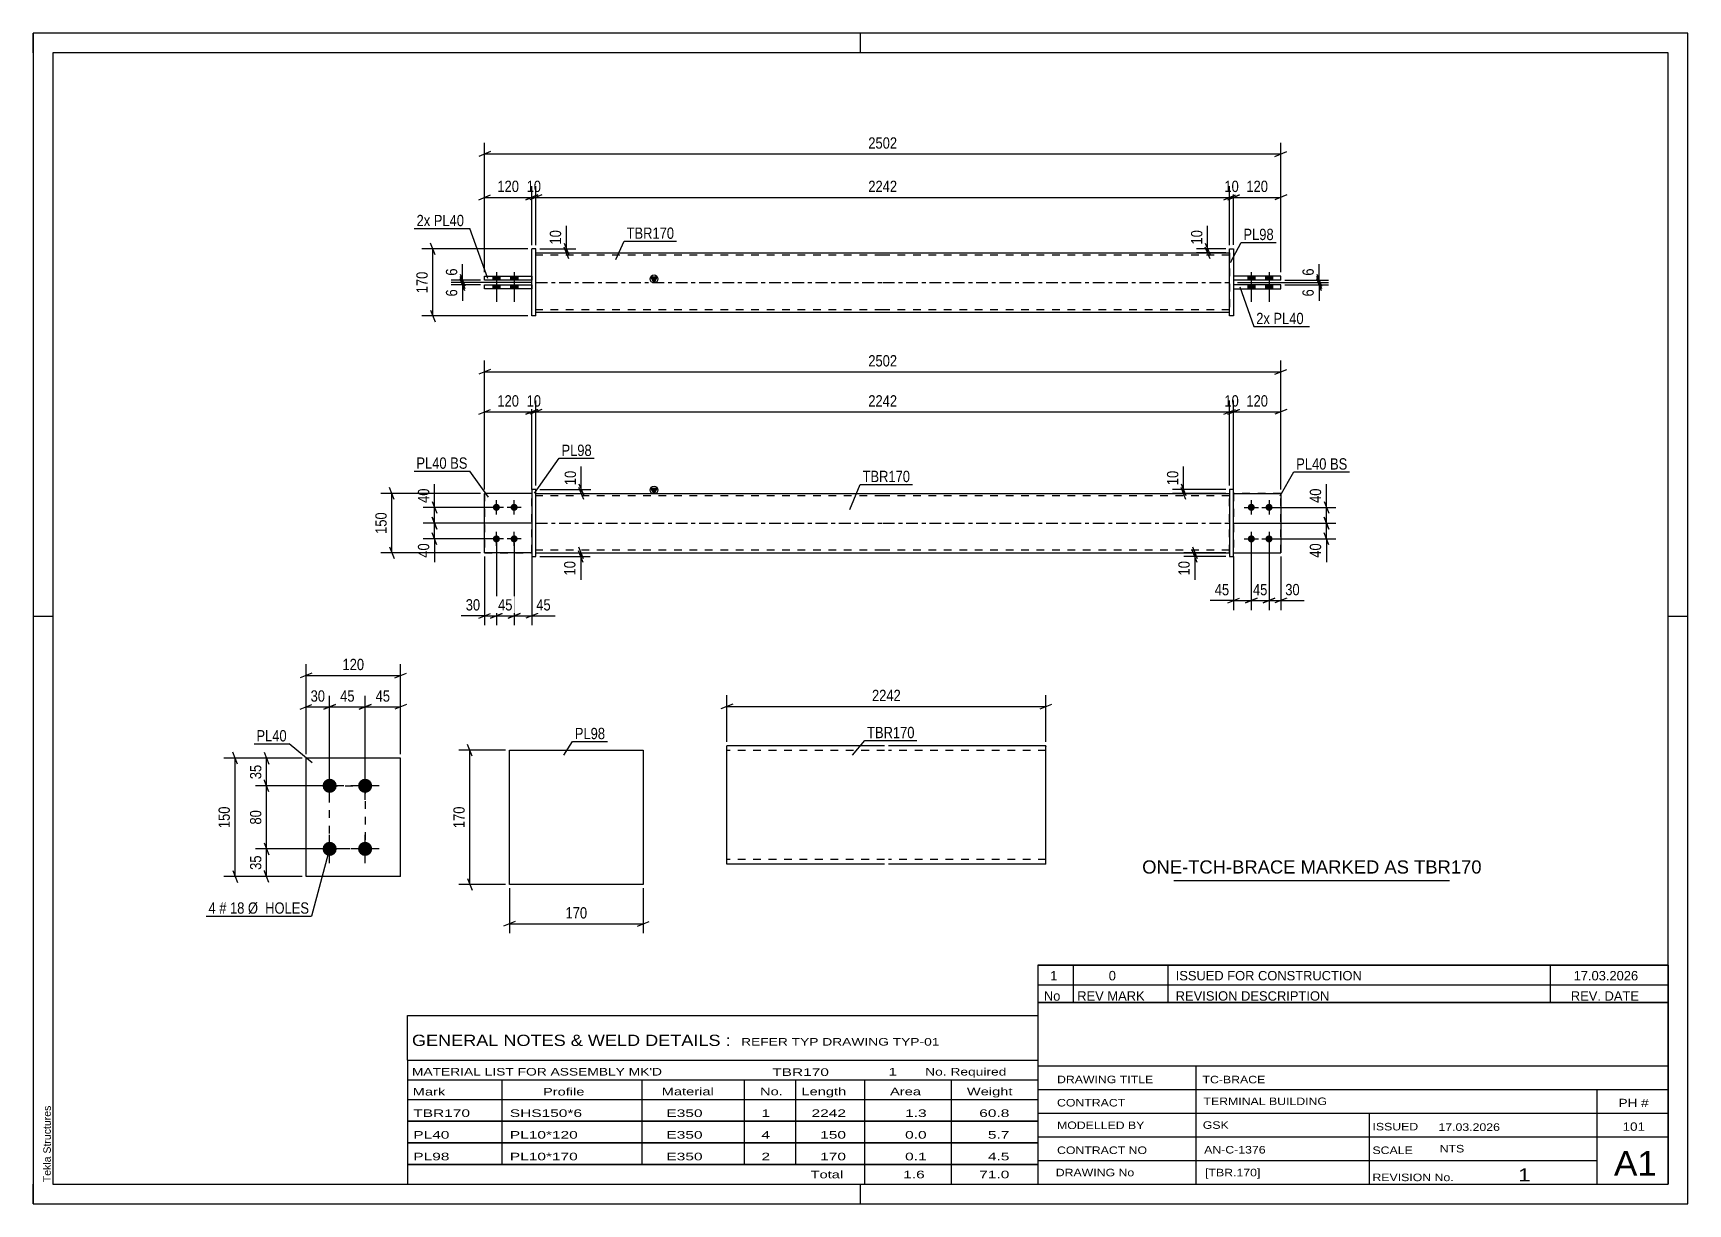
# Model space of a CAD drawing. Header units: millimetres. Extents: x 0 to 420, y 0 to 297.
import ezdxf

# ---------------------------------------------------------------- set-up
doc = ezdxf.new("R2010")
doc.units = ezdxf.units.MM
doc.linetypes.add('DXK_LINE_DOT2', pattern=[3.9198, 1.9599, -1.9599])
doc.linetypes.add('DXK_LINE_DOT3', pattern=[5.9187, 2.979, -0.9799, 0.9799, -0.9799])
doc.styles.add('Arial', font='ARIAL.TTF', dxfattribs={"height": 0.2})
doc.styles.add('Arial Narrow', font='ARIALN.TTF', dxfattribs={"height": 0.2})

# ---------------------------------------------------------------- blocks, each defined once
blk = doc.blocks.new('Unknown-581590547-1127')
at = {"color": 5, "linetype": 'Continuous'}
for p, q in [((420, 297), (0, 297)), ((0, 297), (0, 0)), ((0, 292), (0, 297)), ((210, 292), (210, 297)), ((420, 0), (420, 297)), ((415, 292), (5, 292)), ((5, 292), (5, 5)), ((415, 5), (415, 292)), ((5, 149), (0, 149)), ((420, 149), (415, 149)), ((0, 0), (0, 5)), ((5, 5), (415, 5)), ((210, 0), (210, 5)), ((0, 0), (420, 0))]:
    blk.add_line(p, q, dxfattribs=at)
at = {"color": 174, "linetype": 'Continuous', "style": 'Arial'}
blk.add_text('Tekla Structures', height=1.9102, rotation=90, dxfattribs=at).set_placement((4.5, 5.5))
blk = doc.blocks.new('Part-581590547-1367 - 1364')
at = {"color": 2, "linetype": 'Continuous'}
for p, q in [((303.69, 181.2), (303.69, 164.2)), ((304.69, 181.2), (303.69, 181.2)), ((304.69, 164.2), (304.69, 181.2)), ((303.69, 164.2), (304.69, 164.2))]:
    blk.add_line(p, q, dxfattribs=at)
blk = doc.blocks.new('Part-581590547-1420 - 1364')
at = {"color": 7, "linetype": 'DXK_LINE_DOT2'}
for p, q in [((126.59, 180.2), (114.59, 180.2)), ((114.59, 180.2), (114.59, 165.2)), ((126.59, 165.2), (126.59, 180.2)), ((114.59, 165.2), (126.59, 165.2))]:
    blk.add_line(p, q, dxfattribs=at)
blk = doc.blocks.new('Bolt-581590547-1378 - 1364')
at = {"linetype": 'Continuous'}
for points in [[(117.59, 175.8, -1), (117.59, 177.6, -1)], [(122.09, 175.8, -1), (122.09, 177.6, -1)], [(117.59, 167.8, -1), (117.59, 169.6, -1)], [(122.09, 167.8, -1), (122.09, 169.6, -1)]]:
    blk.add_hatch(color=1, dxfattribs=at).paths.add_polyline_path(points)
at = {"color": 1, "linetype": 'Continuous'}
for p, q in [((119.39, 176.7), (115.79, 176.7)), ((117.59, 174.9), (117.59, 178.5)), ((123.89, 176.7), (120.29, 176.7)), ((122.09, 174.9), (122.09, 178.5)), ((119.39, 168.7), (115.79, 168.7)), ((117.59, 166.9), (117.59, 170.5)), ((123.89, 168.7), (120.29, 168.7)), ((122.09, 166.9), (122.09, 170.5))]:
    blk.add_line(p, q, dxfattribs=at)
blk = doc.blocks.new('Bolt-581590547-1379 - 1364')
at = {"linetype": 'Continuous'}
for points in [[(309.19, 177.6, -1), (309.19, 175.8, -1)], [(313.69, 177.6, -1), (313.69, 175.8, -1)], [(309.19, 169.6, -1), (309.19, 167.8, -1)], [(313.69, 169.6, -1), (313.69, 167.8, -1)]]:
    blk.add_hatch(color=1, dxfattribs=at).paths.add_polyline_path(points)
at = {"color": 1, "linetype": 'Continuous'}
for p, q in [((307.39, 176.7), (310.99, 176.7)), ((309.19, 178.5), (309.19, 174.9)), ((311.89, 176.7), (315.49, 176.7)), ((313.69, 178.5), (313.69, 174.9)), ((307.39, 168.7), (310.99, 168.7)), ((309.19, 170.5), (309.19, 166.9)), ((311.89, 168.7), (315.49, 168.7)), ((313.69, 170.5), (313.69, 166.9))]:
    blk.add_line(p, q, dxfattribs=at)
blk = doc.blocks.new('Part-581590547-1405 - 1364')
at = {"color": 2, "linetype": 'Continuous'}
for p, q in [((127.59, 181.2), (126.59, 181.2)), ((126.59, 181.2), (126.59, 164.2)), ((127.59, 164.2), (127.59, 181.2)), ((126.59, 164.2), (127.59, 164.2))]:
    blk.add_line(p, q, dxfattribs=at)
blk = doc.blocks.new('Part-581590547-1425 - 1364')
at = {"color": 2, "linetype": 'Continuous'}
for p, q in [((126.59, 180.2), (114.59, 180.2)), ((114.59, 165.2), (114.59, 180.2)), ((126.59, 165.2), (114.59, 165.2))]:
    blk.add_line(p, q, dxfattribs=at)
at = {"color": 7, "linetype": 'DXK_LINE_DOT2'}
blk.add_line((126.59, 165.2), (126.59, 180.2), dxfattribs=at)
blk = doc.blocks.new('Part-581590547-1440 - 1364')
at = {"linetype": 'Continuous'}
blk.add_hatch(color=2, dxfattribs=at).paths.add_polyline_path([(157.59, 180.2), (156.79, 181.6), (158.39, 181.6)])
at = {"color": 2, "linetype": 'Continuous'}
for p, q in [((157.59, 180.2), (156.79, 181.6)), ((156.79, 181.6), (158.39, 181.6)), ((158.39, 181.6), (157.59, 180.2)), ((127.59, 180.2), (215.59, 180.2)), ((215.69, 180.2), (303.69, 180.2)), ((127.59, 165.2), (215.59, 165.2)), ((215.69, 165.2), (303.69, 165.2))]:
    blk.add_line(p, q, dxfattribs=at)
at = {"color": 7, "linetype": 'DXK_LINE_DOT2'}
for p, q in [((127.59, 165.2), (127.59, 180.2)), ((215.59, 179.6), (127.59, 179.6)), ((303.69, 179.6), (215.69, 179.6)), ((303.69, 165.2), (303.69, 180.2)), ((215.59, 165.8), (127.59, 165.8)), ((303.69, 165.8), (215.69, 165.8))]:
    blk.add_line(p, q, dxfattribs=at)
at = {"color": 7, "linetype": 'DXK_LINE_DOT3'}
for p, q in [((127.59, 172.7), (215.59, 172.7)), ((215.69, 172.7), (303.69, 172.7))]:
    blk.add_line(p, q, dxfattribs=at)
at = {"color": 2, "linetype": 'Continuous'}
blk.add_circle((157.59, 181.1), 1, dxfattribs=at)
blk = doc.blocks.new('Part-581590547-1445 - 1364')
at = {"color": 2, "linetype": 'Continuous'}
for p, q in [((304.69, 180.2), (316.69, 180.2)), ((316.69, 180.2), (316.69, 165.2)), ((304.69, 165.2), (316.69, 165.2))]:
    blk.add_line(p, q, dxfattribs=at)
at = {"color": 7, "linetype": 'DXK_LINE_DOT2'}
blk.add_line((304.69, 180.2), (304.69, 165.2), dxfattribs=at)
blk = doc.blocks.new('Part-581590547-1450 - 1364')
at = {"color": 7, "linetype": 'DXK_LINE_DOT2'}
for p, q in [((316.69, 180.2), (304.69, 180.2)), ((304.69, 180.2), (304.69, 165.2)), ((316.69, 165.2), (316.69, 180.2)), ((304.69, 165.2), (316.69, 165.2))]:
    blk.add_line(p, q, dxfattribs=at)
blk = doc.blocks.new('Part-581590547-1793 - 1767')
at = {"color": 2, "linetype": 'Continuous'}
for p, q in [((114.59, 232.15), (114.59, 233.15)), ((114.59, 233.15), (126.59, 233.15)), ((126.59, 232.15), (114.59, 232.15))]:
    blk.add_line(p, q, dxfattribs=at)
at = {"color": 7, "linetype": 'DXK_LINE_DOT2'}
blk.add_line((126.59, 233.15), (126.59, 232.15), dxfattribs=at)
blk = doc.blocks.new('Part-581590547-1778 - 1767')
at = {"color": 7, "linetype": 'DXK_LINE_DOT2'}
blk.add_line((304.69, 233.14), (304.69, 232.14), dxfattribs=at)
at = {"color": 2, "linetype": 'Continuous'}
for p, q in [((316.69, 233.14), (304.69, 233.14)), ((304.69, 232.14), (316.69, 232.14)), ((316.69, 232.14), (316.69, 233.14))]:
    blk.add_line(p, q, dxfattribs=at)
blk = doc.blocks.new('Part-581590547-1798 - 1767')
at = {"color": 2, "linetype": 'Continuous'}
for p, q in [((114.59, 235.35), (126.59, 235.35)), ((114.59, 234.35), (114.59, 235.35)), ((126.59, 234.35), (114.59, 234.35))]:
    blk.add_line(p, q, dxfattribs=at)
at = {"color": 7, "linetype": 'DXK_LINE_DOT2'}
blk.add_line((126.59, 235.35), (126.59, 234.35), dxfattribs=at)
blk = doc.blocks.new('Part-581590547-1773 - 1767')
at = {"linetype": 'Continuous'}
blk.add_hatch(color=2, dxfattribs=at).paths.add_polyline_path([(157.59, 233.74), (156.79, 235.14), (158.39, 235.14)])
at = {"color": 2, "linetype": 'Continuous'}
for p, q in [((127.59, 241.24), (215.59, 241.24)), ((215.69, 241.24), (303.69, 241.24)), ((157.59, 233.74), (156.79, 235.14)), ((156.79, 235.14), (158.39, 235.14)), ((158.39, 235.14), (157.59, 233.74)), ((127.59, 226.24), (215.59, 226.24)), ((215.69, 226.24), (303.69, 226.24))]:
    blk.add_line(p, q, dxfattribs=at)
at = {"color": 7, "linetype": 'DXK_LINE_DOT2'}
for p, q in [((127.59, 226.24), (127.59, 241.24)), ((215.59, 240.64), (127.59, 240.64)), ((303.69, 240.64), (215.69, 240.64)), ((303.69, 241.24), (303.69, 226.24)), ((215.59, 226.84), (127.59, 226.84)), ((303.69, 226.84), (215.69, 226.84))]:
    blk.add_line(p, q, dxfattribs=at)
at = {"color": 7, "linetype": 'DXK_LINE_DOT3'}
for p, q in [((127.59, 233.74), (215.59, 233.74)), ((215.69, 233.74), (303.69, 233.74))]:
    blk.add_line(p, q, dxfattribs=at)
at = {"color": 2, "linetype": 'Continuous'}
blk.add_circle((157.59, 234.64), 1, dxfattribs=at)
blk = doc.blocks.new('Part-581590547-1783 - 1767')
at = {"color": 7, "linetype": 'DXK_LINE_DOT2'}
blk.add_line((304.69, 235.34), (304.69, 234.34), dxfattribs=at)
at = {"color": 2, "linetype": 'Continuous'}
for p, q in [((316.69, 235.34), (304.69, 235.34)), ((316.69, 234.34), (316.69, 235.34)), ((316.69, 234.34), (304.69, 234.34))]:
    blk.add_line(p, q, dxfattribs=at)
blk = doc.blocks.new('Part-581590547-1799 - 1767')
at = {"color": 2, "linetype": 'Continuous'}
for p, q in [((127.59, 242.24), (126.59, 242.24)), ((126.59, 225.24), (126.59, 242.24)), ((127.59, 225.24), (127.59, 242.24)), ((127.59, 225.24), (126.59, 225.24))]:
    blk.add_line(p, q, dxfattribs=at)
blk = doc.blocks.new('Part-581590547-1788 - 1767')
at = {"color": 2, "linetype": 'Continuous'}
for p, q in [((303.69, 225.24), (303.69, 242.24)), ((303.69, 242.24), (304.69, 242.24)), ((304.69, 242.24), (304.69, 225.24)), ((304.69, 225.24), (303.69, 225.24))]:
    blk.add_line(p, q, dxfattribs=at)
blk = doc.blocks.new('Bolt-581590547-1800 - 1767')
at = {"linetype": 'Continuous'}
for points in [[(310.09, 235.34), (308.29, 235.34), (308.29, 234.34), (310.09, 234.34)], [(310.09, 235.34), (308.29, 235.34), (308.29, 234.34), (310.09, 234.34)], [(314.59, 235.34), (312.79, 235.34), (312.79, 234.34), (314.59, 234.34)], [(314.59, 235.34), (312.79, 235.34), (312.79, 234.34), (314.59, 234.34)], [(310.09, 233.14), (308.29, 233.14), (308.29, 232.14), (310.09, 232.14)], [(310.09, 233.14), (308.29, 233.14), (308.29, 232.14), (310.09, 232.14)], [(314.59, 233.14), (312.79, 233.14), (312.79, 232.14), (314.59, 232.14)], [(314.59, 233.14), (312.79, 233.14), (312.79, 232.14), (314.59, 232.14)]]:
    blk.add_hatch(color=1, dxfattribs=at).paths.add_polyline_path(points)
at = {"color": 1, "linetype": 'Continuous'}
for p, q in [((308.29, 235.34), (308.29, 234.34)), ((308.29, 235.34), (308.29, 234.34)), ((309.19, 236.34), (309.19, 228.84)), ((309.19, 236.34), (309.19, 228.84)), ((310.09, 235.34), (310.09, 234.34)), ((310.09, 235.34), (310.09, 234.34)), ((312.79, 235.34), (312.79, 234.34)), ((312.79, 235.34), (312.79, 234.34)), ((313.69, 236.34), (313.69, 228.84)), ((313.69, 236.34), (313.69, 228.84)), ((314.59, 235.34), (314.59, 234.34)), ((314.59, 235.34), (314.59, 234.34)), ((308.29, 233.14), (308.29, 232.14)), ((308.29, 233.14), (308.29, 232.14)), ((310.09, 233.14), (310.09, 232.14)), ((310.09, 233.14), (310.09, 232.14)), ((312.79, 233.14), (312.79, 232.14)), ((312.79, 233.14), (312.79, 232.14)), ((314.59, 233.14), (314.59, 232.14)), ((314.59, 233.14), (314.59, 232.14))]:
    blk.add_line(p, q, dxfattribs=at)
blk = doc.blocks.new('Bolt-581590547-1801 - 1767')
at = {"linetype": 'Continuous'}
for points in [[(116.69, 234.35), (118.49, 234.35), (118.49, 235.35), (116.69, 235.35)], [(116.69, 234.35), (118.49, 234.35), (118.49, 235.35), (116.69, 235.35)], [(121.19, 234.35), (122.99, 234.35), (122.99, 235.35), (121.19, 235.35)], [(121.19, 234.35), (122.99, 234.35), (122.99, 235.35), (121.19, 235.35)], [(116.69, 232.15), (118.49, 232.15), (118.49, 233.15), (116.69, 233.15)], [(116.69, 232.15), (118.49, 232.15), (118.49, 233.15), (116.69, 233.15)], [(121.19, 232.15), (122.99, 232.15), (122.99, 233.15), (121.19, 233.15)], [(121.19, 232.15), (122.99, 232.15), (122.99, 233.15), (121.19, 233.15)]]:
    blk.add_hatch(color=1, dxfattribs=at).paths.add_polyline_path(points)
at = {"color": 1, "linetype": 'Continuous'}
for p, q in [((116.69, 235.35), (116.69, 234.35)), ((116.69, 235.35), (116.69, 234.35)), ((117.59, 236.35), (117.59, 228.85)), ((117.59, 236.35), (117.59, 228.85)), ((118.49, 235.35), (118.49, 234.35)), ((118.49, 235.35), (118.49, 234.35)), ((121.19, 235.35), (121.19, 234.35)), ((121.19, 235.35), (121.19, 234.35)), ((122.09, 236.35), (122.09, 228.85)), ((122.09, 236.35), (122.09, 228.85)), ((122.99, 235.35), (122.99, 234.35)), ((122.99, 235.35), (122.99, 234.35)), ((116.69, 233.15), (116.69, 232.15)), ((116.69, 233.15), (116.69, 232.15)), ((118.49, 233.15), (118.49, 232.15)), ((118.49, 233.15), (118.49, 232.15)), ((121.19, 233.15), (121.19, 232.15)), ((121.19, 233.15), (121.19, 232.15)), ((122.99, 233.15), (122.99, 232.15)), ((122.99, 233.15), (122.99, 232.15))]:
    blk.add_line(p, q, dxfattribs=at)
blk = doc.blocks.new('Bolt-581590547-2103 - 2040')
at = {"linetype": 'Continuous'}
for points in [[(75.27, 104.26, -1), (75.27, 107.86, -1)], [(84.27, 104.26, -1), (84.27, 107.86, -1)], [(75.27, 88.26, -1), (75.27, 91.86, -1)], [(84.27, 88.26, -1), (84.27, 91.86, -1)]]:
    blk.add_hatch(color=1, dxfattribs=at).paths.add_polyline_path(points)
at = {"color": 1, "linetype": 'Continuous'}
for p, q in [((75.27, 102.46), (75.27, 109.66)), ((84.27, 102.46), (84.27, 109.66)), ((78.87, 106.06), (71.67, 106.06)), ((87.87, 106.06), (80.67, 106.06)), ((75.27, 86.46), (75.27, 93.66)), ((84.27, 86.46), (84.27, 93.66)), ((78.87, 90.06), (71.67, 90.06)), ((87.87, 90.06), (80.67, 90.06))]:
    blk.add_line(p, q, dxfattribs=at)
blk = doc.blocks.new('Part-581590547-2108 - 2040')
at = {"color": 2, "linetype": 'Continuous'}
for p, q in [((93.27, 113.06), (69.27, 113.06)), ((69.27, 83.06), (69.27, 113.06)), ((93.27, 83.06), (93.27, 113.06)), ((93.27, 83.06), (69.27, 83.06))]:
    blk.add_line(p, q, dxfattribs=at)
blk = doc.blocks.new('Part-581590547-2231 - 2225')
at = {"color": 2, "linetype": 'Continuous'}
for p, q in [((120.88, 81.06), (120.88, 115.06)), ((120.88, 115.06), (154.88, 115.06)), ((154.88, 115.06), (154.88, 81.06)), ((154.88, 81.06), (120.88, 81.06))]:
    blk.add_line(p, q, dxfattribs=at)
blk = doc.blocks.new('Part-581590547-2256 - 2248')
at = {"color": 2, "linetype": 'Continuous'}
for p, q in [((216.08, 116.2), (176.08, 116.2)), ((176.08, 86.39), (176.08, 116.2)), ((257.08, 116.2), (217.08, 116.2)), ((257.08, 116.2), (257.08, 116.02)), ((257.08, 86.2), (257.08, 116.02)), ((176.08, 86.2), (176.08, 86.39)), ((216.08, 86.2), (176.08, 86.2)), ((257.08, 86.2), (217.08, 86.2))]:
    blk.add_line(p, q, dxfattribs=at)
at = {"color": 7, "linetype": 'DXK_LINE_DOT2'}
for p, q in [((216.08, 115), (176.08, 115)), ((257.08, 115), (217.08, 115)), ((176.08, 87.4), (176.08, 87.5)), ((216.08, 87.4), (176.08, 87.4)), ((176.08, 86.2), (176.08, 86.2)), ((257.08, 87.4), (217.08, 87.4)), ((257.08, 87.5), (257.08, 87.69)), ((257.08, 87.4), (257.08, 87.5))]:
    blk.add_line(p, q, dxfattribs=at)
blk = doc.blocks.new('Rectangle-581590547-2210 - 2040')
at = {"color": 1, "linetype": 'DXK_LINE_DOT2'}
blk.add_lwpolyline([(75.27, 106.06), (84.27, 106.06), (84.27, 90.06), (75.27, 90.06), (75.27, 106.06)], close=True, dxfattribs=at)
blk = doc.blocks.new('StraightDimension-581590547-1609 - 1364')
at = {"color": 7, "linetype": 'Continuous'}
for p, q in [((126.59, 172.7), (99.04, 172.7)), ((101.29, 174.2), (102.49, 171.2)), ((101.89, 168.7), (101.89, 172.7)), ((116.59, 168.7), (99.04, 168.7)), ((102.49, 167.2), (101.29, 170.2))]:
    blk.add_line(p, q, dxfattribs=at)
at = {"color": 0}
blk.add_wipeout([(101.14, 168.17), (96.94, 168.17), (96.94, 163.32), (101.14, 163.32)], dxfattribs=at)
at = {"color": 7, "linetype": 'Continuous'}
blk.add_line((101.89, 168.7), (101.89, 162.79), dxfattribs=at)
blk.add_line((101.89, 168.7), (101.89, 162.79), dxfattribs=at)
at = {"color": 3, "style": 'Arial Narrow'}
blk.add_text('40', height=2.863, rotation=90.0002, dxfattribs=at).set_placement((100.54, 163.92))
blk = doc.blocks.new('StraightDimension-581590547-1665 - 1364')
at = {"color": 7, "linetype": 'Continuous'}
for p, q in [((309.19, 167.7), (309.19, 150.65)), ((313.69, 167.7), (313.69, 150.65)), ((307.69, 152.45), (310.69, 153.65)), ((309.19, 153.05), (313.69, 153.05)), ((315.19, 153.65), (312.19, 152.45))]:
    blk.add_line(p, q, dxfattribs=at)
at = {"color": 0}
blk.add_wipeout([(313.86, 153.8), (313.86, 158), (309.01, 158), (309.01, 153.8)], dxfattribs=at)
at = {"color": 3, "style": 'Arial Narrow'}
blk.add_text('45', height=2.863, dxfattribs=at).set_placement((309.61, 154.4))
blk = doc.blocks.new('StraightDimension-581590547-1505 - 1364')
at = {"color": 7, "linetype": 'Continuous'}
for p, q in [((303.69, 182.2), (303.69, 203.77)), ((304.69, 181.2), (304.69, 203.77)), ((302.19, 200.32), (305.19, 201.52)), ((306.19, 201.52), (303.19, 200.32)), ((303.69, 200.92), (304.69, 200.92))]:
    blk.add_line(p, q, dxfattribs=at)
at = {"color": 0}
blk.add_wipeout([(306.61, 201.67), (306.61, 205.87), (301.76, 205.87), (301.76, 201.67)], dxfattribs=at)
at = {"color": 3, "style": 'Arial Narrow'}
blk.add_text('10', height=2.863, dxfattribs=at).set_placement((302.36, 202.27))
blk = doc.blocks.new('StraightDimension-581590547-1703 - 1364')
at = {"color": 7, "linetype": 'Continuous'}
for p, q in [((314.69, 176.7), (330.65, 176.7)), ((327.65, 178.2), (328.85, 175.2)), ((328.25, 172.7), (328.25, 176.7)), ((304.69, 172.7), (330.65, 172.7)), ((328.85, 171.2), (327.65, 174.2))]:
    blk.add_line(p, q, dxfattribs=at)
at = {"color": 0}
blk.add_wipeout([(327.5, 182.08), (323.3, 182.08), (323.3, 177.22), (327.5, 177.22)], dxfattribs=at)
at = {"color": 7, "linetype": 'Continuous'}
blk.add_line((328.25, 176.7), (328.25, 182.6), dxfattribs=at)
blk.add_line((328.25, 176.7), (328.25, 182.6), dxfattribs=at)
at = {"color": 3, "style": 'Arial Narrow'}
blk.add_text('40', height=2.863, rotation=90.0002, dxfattribs=at).set_placement((326.9, 177.82))
blk = doc.blocks.new('StraightDimension-581590547-1600 - 1364')
at = {"color": 7, "linetype": 'Continuous'}
for p, q in [((128.59, 181.2), (141.54, 181.2)), ((138.54, 182.7), (139.74, 179.7)), ((139.74, 178.7), (138.54, 181.7)), ((139.14, 180.2), (139.14, 181.2)), ((128.59, 180.2), (141.54, 180.2))]:
    blk.add_line(p, q, dxfattribs=at)
at = {"color": 0}
blk.add_wipeout([(138.39, 186.58), (134.19, 186.58), (134.19, 181.72), (138.39, 181.72)], dxfattribs=at)
at = {"color": 7, "linetype": 'Continuous'}
blk.add_line((139.14, 181.2), (139.14, 187.1), dxfattribs=at)
blk.add_line((139.14, 181.2), (139.14, 187.1), dxfattribs=at)
at = {"color": 3, "style": 'Arial Narrow'}
blk.add_text('10', height=2.863, rotation=90.0002, dxfattribs=at).set_placement((137.79, 182.32))
blk = doc.blocks.new('StraightDimension-581590547-1649 - 1364')
at = {"color": 7, "linetype": 'Continuous'}
for p, q in [((304.69, 164.2), (304.69, 150.65)), ((309.19, 167.7), (309.19, 150.65)), ((303.19, 152.45), (306.19, 153.65)), ((304.69, 153.05), (309.19, 153.05)), ((310.69, 153.65), (307.69, 152.45))]:
    blk.add_line(p, q, dxfattribs=at)
at = {"color": 0}
blk.add_wipeout([(304.16, 153.8), (304.16, 158), (299.31, 158), (299.31, 153.8)], dxfattribs=at)
at = {"color": 7, "linetype": 'Continuous'}
blk.add_line((304.69, 153.05), (298.78, 153.05), dxfattribs=at)
blk.add_line((304.69, 153.05), (298.78, 153.05), dxfattribs=at)
at = {"color": 3, "style": 'Arial Narrow'}
blk.add_text('45', height=2.863, dxfattribs=at).set_placement((299.91, 154.4))
blk = doc.blocks.new('StraightDimension-581590547-1560 - 1364')
at = {"color": 7, "linetype": 'Continuous'}
for p, q in [((114.59, 164.2), (114.59, 146.78)), ((117.59, 167.7), (117.59, 146.78)), ((113.09, 148.58), (116.09, 149.78)), ((114.59, 149.18), (117.59, 149.18)), ((119.09, 149.78), (116.09, 148.58))]:
    blk.add_line(p, q, dxfattribs=at)
at = {"color": 0}
blk.add_wipeout([(114.06, 149.93), (114.06, 154.13), (109.21, 154.13), (109.21, 149.93)], dxfattribs=at)
at = {"color": 7, "linetype": 'Continuous'}
blk.add_line((114.59, 149.18), (108.68, 149.18), dxfattribs=at)
blk.add_line((114.59, 149.18), (108.68, 149.18), dxfattribs=at)
at = {"color": 3, "style": 'Arial Narrow'}
blk.add_text('30', height=2.863, dxfattribs=at).set_placement((109.81, 150.53))
blk = doc.blocks.new('StraightDimension-581590547-1452 - 1364')
at = {"color": 7, "linetype": 'Continuous'}
for p, q in [((114.59, 181.2), (114.59, 203.77)), ((126.59, 181.2), (126.59, 203.77)), ((113.09, 200.32), (116.09, 201.52)), ((114.59, 200.92), (126.59, 200.92)), ((128.09, 201.52), (125.09, 200.32))]:
    blk.add_line(p, q, dxfattribs=at)
at = {"color": 0}
blk.add_wipeout([(123.93, 201.67), (123.93, 205.87), (117.24, 205.87), (117.24, 201.67)], dxfattribs=at)
at = {"color": 3, "style": 'Arial Narrow'}
blk.add_text('120', height=2.863, dxfattribs=at).set_placement((117.84, 202.27))
blk = doc.blocks.new('StraightDimension-581590547-1730 - 1364')
at = {"color": 7, "linetype": 'Continuous'}
for p, q in [((302.69, 181.2), (289.15, 181.2)), ((291.4, 182.7), (292.6, 179.7)), ((292.6, 178.7), (291.4, 181.7)), ((292, 180.2), (292, 181.2)), ((302.69, 180.2), (289.15, 180.2))]:
    blk.add_line(p, q, dxfattribs=at)
at = {"color": 0}
blk.add_wipeout([(291.25, 186.58), (287.05, 186.58), (287.05, 181.72), (291.25, 181.72)], dxfattribs=at)
at = {"color": 7, "linetype": 'Continuous'}
blk.add_line((292, 181.2), (292, 187.1), dxfattribs=at)
blk.add_line((292, 181.2), (292, 187.1), dxfattribs=at)
at = {"color": 3, "style": 'Arial Narrow'}
blk.add_text('10', height=2.863, rotation=90.0002, dxfattribs=at).set_placement((290.65, 182.32))
blk = doc.blocks.new('StraightDimension-581590547-1479 - 1364')
at = {"color": 7, "linetype": 'Continuous'}
for p, q in [((126.59, 181.2), (126.59, 203.77)), ((127.59, 182.2), (127.59, 203.77)), ((125.09, 200.32), (128.09, 201.52)), ((129.09, 201.52), (126.09, 200.32)), ((126.59, 200.92), (127.59, 200.92))]:
    blk.add_line(p, q, dxfattribs=at)
at = {"color": 0}
blk.add_wipeout([(129.51, 201.67), (129.51, 205.87), (124.66, 205.87), (124.66, 201.67)], dxfattribs=at)
at = {"color": 3, "style": 'Arial Narrow'}
blk.add_text('10', height=2.863, dxfattribs=at).set_placement((125.26, 202.27))
blk = doc.blocks.new('StraightDimension-581590547-1577 - 1364')
at = {"color": 7, "linetype": 'Continuous'}
for p, q in [((122.09, 167.7), (122.09, 146.78)), ((126.59, 164.2), (126.59, 146.78)), ((120.59, 148.58), (123.59, 149.78)), ((122.09, 149.18), (126.59, 149.18)), ((128.09, 149.78), (125.09, 148.58))]:
    blk.add_line(p, q, dxfattribs=at)
at = {"color": 0}
blk.add_wipeout([(131.97, 149.93), (131.97, 154.13), (127.11, 154.13), (127.11, 149.93)], dxfattribs=at)
at = {"color": 7, "linetype": 'Continuous'}
blk.add_line((126.59, 149.18), (132.49, 149.18), dxfattribs=at)
blk.add_line((126.59, 149.18), (132.49, 149.18), dxfattribs=at)
at = {"color": 3, "style": 'Arial Narrow'}
blk.add_text('45', height=2.863, dxfattribs=at).set_placement((127.71, 150.53))
blk = doc.blocks.new('StraightDimension-581590547-1496 - 1364')
at = {"color": 7, "linetype": 'Continuous'}
for p, q in [((127.59, 182.2), (127.59, 203.77)), ((303.69, 182.2), (303.69, 203.77)), ((129.09, 201.52), (126.09, 200.32)), ((127.59, 200.92), (303.69, 200.92)), ((302.19, 200.32), (305.19, 201.52))]:
    blk.add_line(p, q, dxfattribs=at)
at = {"color": 0}
blk.add_wipeout([(219.89, 201.67), (219.89, 205.87), (211.38, 205.87), (211.38, 201.67)], dxfattribs=at)
at = {"color": 3, "style": 'Arial Narrow'}
blk.add_text('2242', height=2.863, dxfattribs=at).set_placement((211.98, 202.27))
blk = doc.blocks.new('StraightDimension-581590547-1523 - 1364')
at = {"color": 7, "linetype": 'Continuous'}
for p, q in [((304.69, 181.2), (304.69, 203.77)), ((316.69, 181.2), (316.69, 203.77)), ((303.19, 200.32), (306.19, 201.52)), ((304.69, 200.92), (316.69, 200.92)), ((318.19, 201.52), (315.19, 200.32))]:
    blk.add_line(p, q, dxfattribs=at)
at = {"color": 0}
blk.add_wipeout([(314.03, 201.67), (314.03, 205.87), (307.34, 205.87), (307.34, 201.67)], dxfattribs=at)
at = {"color": 3, "style": 'Arial Narrow'}
blk.add_text('120', height=2.863, dxfattribs=at).set_placement((307.94, 202.27))
blk = doc.blocks.new('StraightDimension-581590547-1546 - 1364')
at = {"color": 7, "linetype": 'Continuous'}
for p, q in [((116.09, 211.69), (113.09, 210.49)), ((114.59, 181.2), (114.59, 213.94)), ((114.59, 211.09), (316.69, 211.09)), ((315.19, 210.49), (318.19, 211.69)), ((316.69, 181.2), (316.69, 213.94))]:
    blk.add_line(p, q, dxfattribs=at)
at = {"color": 0}
blk.add_wipeout([(219.89, 211.84), (219.89, 216.04), (211.38, 216.04), (211.38, 211.84)], dxfattribs=at)
at = {"color": 3, "style": 'Arial Narrow'}
blk.add_text('2502', height=2.863, dxfattribs=at).set_placement((211.98, 212.44))
blk = doc.blocks.new('StraightDimension-581590547-1570 - 1364')
at = {"color": 7, "linetype": 'Continuous'}
for p, q in [((117.59, 167.7), (117.59, 146.78)), ((122.09, 167.7), (122.09, 146.78)), ((116.09, 148.58), (119.09, 149.78)), ((117.59, 149.18), (122.09, 149.18)), ((123.59, 149.78), (120.59, 148.58))]:
    blk.add_line(p, q, dxfattribs=at)
at = {"color": 0}
blk.add_wipeout([(122.26, 149.93), (122.26, 154.13), (117.41, 154.13), (117.41, 149.93)], dxfattribs=at)
at = {"color": 3, "style": 'Arial Narrow'}
blk.add_text('45', height=2.863, dxfattribs=at).set_placement((118.01, 150.53))
blk = doc.blocks.new('StraightDimension-581590547-1591 - 1364')
at = {"color": 7, "linetype": 'Continuous'}
for p, q in [((128.59, 165.2), (141.39, 165.2)), ((128.59, 164.2), (141.39, 164.2)), ((138.39, 166.7), (139.59, 163.7)), ((139.59, 162.7), (138.39, 165.7)), ((138.99, 164.2), (138.99, 165.2))]:
    blk.add_line(p, q, dxfattribs=at)
at = {"color": 0}
blk.add_wipeout([(138.24, 163.67), (134.04, 163.67), (134.04, 158.82), (138.24, 158.82)], dxfattribs=at)
at = {"color": 7, "linetype": 'Continuous'}
blk.add_line((138.99, 164.2), (138.99, 158.29), dxfattribs=at)
blk.add_line((138.99, 164.2), (138.99, 158.29), dxfattribs=at)
at = {"color": 3, "style": 'Arial Narrow'}
blk.add_text('10', height=2.863, rotation=90.0002, dxfattribs=at).set_placement((137.64, 159.42))
blk = doc.blocks.new('StraightDimension-581590547-1626 - 1364')
at = {"color": 7, "linetype": 'Continuous'}
for p, q in [((116.59, 176.7), (99.04, 176.7)), ((101.29, 178.2), (102.49, 175.2)), ((101.89, 172.7), (101.89, 176.7)), ((126.59, 172.7), (99.04, 172.7)), ((102.49, 171.2), (101.29, 174.2))]:
    blk.add_line(p, q, dxfattribs=at)
at = {"color": 0}
blk.add_wipeout([(101.14, 182.08), (96.94, 182.08), (96.94, 177.22), (101.14, 177.22)], dxfattribs=at)
at = {"color": 7, "linetype": 'Continuous'}
blk.add_line((101.89, 176.7), (101.89, 182.6), dxfattribs=at)
blk.add_line((101.89, 176.7), (101.89, 182.6), dxfattribs=at)
at = {"color": 3, "style": 'Arial Narrow'}
blk.add_text('40', height=2.863, rotation=90.0002, dxfattribs=at).set_placement((100.54, 177.82))
blk = doc.blocks.new('StraightDimension-581590547-1640 - 1364')
at = {"color": 7, "linetype": 'Continuous'}
for p, q in [((302.69, 165.2), (292.04, 165.2)), ((302.69, 164.2), (292.04, 164.2)), ((294.29, 166.7), (295.49, 163.7)), ((295.49, 162.7), (294.29, 165.7)), ((294.89, 164.2), (294.89, 165.2))]:
    blk.add_line(p, q, dxfattribs=at)
at = {"color": 0}
blk.add_wipeout([(294.14, 163.67), (289.94, 163.67), (289.94, 158.82), (294.14, 158.82)], dxfattribs=at)
at = {"color": 7, "linetype": 'Continuous'}
blk.add_line((294.89, 164.2), (294.89, 158.29), dxfattribs=at)
blk.add_line((294.89, 164.2), (294.89, 158.29), dxfattribs=at)
at = {"color": 3, "style": 'Arial Narrow'}
blk.add_text('10', height=2.863, rotation=90.0002, dxfattribs=at).set_placement((293.54, 159.42))
blk = doc.blocks.new('StraightDimension-581590547-1675 - 1364')
at = {"color": 7, "linetype": 'Continuous'}
for p, q in [((313.69, 167.7), (313.69, 150.65)), ((316.69, 164.2), (316.69, 150.65)), ((312.19, 152.45), (315.19, 153.65)), ((313.69, 153.05), (316.69, 153.05)), ((318.19, 153.65), (315.19, 152.45))]:
    blk.add_line(p, q, dxfattribs=at)
at = {"color": 0}
blk.add_wipeout([(322.07, 153.8), (322.07, 158), (317.21, 158), (317.21, 153.8)], dxfattribs=at)
at = {"color": 7, "linetype": 'Continuous'}
blk.add_line((316.69, 153.05), (322.59, 153.05), dxfattribs=at)
blk.add_line((316.69, 153.05), (322.59, 153.05), dxfattribs=at)
at = {"color": 3, "style": 'Arial Narrow'}
blk.add_text('30', height=2.863, dxfattribs=at).set_placement((317.81, 154.4))
blk = doc.blocks.new('StraightDimension-581590547-1689 - 1364')
at = {"color": 7, "linetype": 'Continuous'}
for p, q in [((91.68, 178.7), (90.48, 181.7)), ((113.59, 180.2), (88.23, 180.2)), ((91.08, 165.2), (91.08, 180.2)), ((113.59, 165.2), (88.23, 165.2)), ((90.48, 166.7), (91.68, 163.7))]:
    blk.add_line(p, q, dxfattribs=at)
at = {"color": 0}
blk.add_wipeout([(90.33, 176.04), (86.13, 176.04), (86.13, 169.36), (90.33, 169.36)], dxfattribs=at)
at = {"color": 3, "style": 'Arial Narrow'}
blk.add_text('150', height=2.863, rotation=90.0002, dxfattribs=at).set_placement((89.73, 169.96))
blk = doc.blocks.new('StraightDimension-581590547-1716 - 1364')
at = {"color": 7, "linetype": 'Continuous'}
for p, q in [((304.69, 172.7), (330.65, 172.7)), ((327.65, 174.2), (328.85, 171.2)), ((328.25, 168.7), (328.25, 172.7)), ((314.69, 168.7), (330.65, 168.7)), ((328.85, 167.2), (327.65, 170.2))]:
    blk.add_line(p, q, dxfattribs=at)
at = {"color": 0}
blk.add_wipeout([(327.5, 168.17), (323.3, 168.17), (323.3, 163.32), (327.5, 163.32)], dxfattribs=at)
at = {"color": 7, "linetype": 'Continuous'}
blk.add_line((328.25, 168.7), (328.25, 162.79), dxfattribs=at)
blk.add_line((328.25, 168.7), (328.25, 162.79), dxfattribs=at)
at = {"color": 3, "style": 'Arial Narrow'}
blk.add_text('40', height=2.863, rotation=90.0002, dxfattribs=at).set_placement((326.9, 163.92))
blk = doc.blocks.new('StraightDimension-581590547-1890 - 1767')
at = {"color": 7, "linetype": 'Continuous'}
for p, q in [((304.69, 243.25), (304.69, 258.19)), ((316.69, 236.34), (316.69, 258.19)), ((303.19, 254.74), (306.19, 255.94)), ((304.69, 255.34), (316.69, 255.34)), ((318.19, 255.94), (315.19, 254.74))]:
    blk.add_line(p, q, dxfattribs=at)
at = {"color": 0}
blk.add_wipeout([(314.03, 256.09), (314.03, 260.29), (307.34, 260.29), (307.34, 256.09)], dxfattribs=at)
at = {"color": 3, "style": 'Arial Narrow'}
blk.add_text('120', height=2.863, dxfattribs=at).set_placement((307.94, 256.69))
blk = doc.blocks.new('StraightDimension-581590547-1851 - 1767')
at = {"color": 7, "linetype": 'Continuous'}
for p, q in [((108.39, 235.85), (109.59, 232.85)), ((109.59, 232.24), (108.39, 235.24)), ((113.59, 234.35), (106.14, 234.35)), ((126.59, 233.74), (106.14, 233.74)), ((108.99, 233.74), (108.99, 234.35))]:
    blk.add_line(p, q, dxfattribs=at)
at = {"color": 0}
blk.add_wipeout([(108.24, 237.9), (104.04, 237.9), (104.04, 234.87), (108.24, 234.87)], dxfattribs=at)
at = {"color": 7, "linetype": 'Continuous'}
blk.add_line((108.99, 234.35), (108.99, 238.42), dxfattribs=at)
blk.add_line((108.99, 234.35), (108.99, 238.42), dxfattribs=at)
at = {"color": 3, "style": 'Arial Narrow'}
blk.add_text('6', height=2.86, rotation=90.0002, dxfattribs=at).set_placement((107.64, 235.47))
blk = doc.blocks.new('StraightDimension-581590547-1930 - 1767')
at = {"color": 7, "linetype": 'Continuous'}
for p, q in [((126.59, 243.24), (126.59, 258.19)), ((127.59, 243.24), (127.59, 258.19)), ((125.09, 254.74), (128.09, 255.94)), ((129.09, 255.94), (126.09, 254.74)), ((126.59, 255.34), (127.59, 255.34))]:
    blk.add_line(p, q, dxfattribs=at)
at = {"color": 0}
blk.add_wipeout([(129.51, 256.09), (129.51, 260.29), (124.66, 260.29), (124.66, 256.09)], dxfattribs=at)
at = {"color": 3, "style": 'Arial Narrow'}
blk.add_text('10', height=2.863, dxfattribs=at).set_placement((125.26, 256.69))
blk = doc.blocks.new('StraightDimension-581590547-1879 - 1767')
at = {"color": 7, "linetype": 'Continuous'}
for p, q in [((102.09, 240.74), (100.89, 243.74)), ((125.59, 242.24), (98.64, 242.24)), ((101.49, 225.24), (101.49, 242.24)), ((125.59, 225.24), (98.64, 225.24)), ((100.89, 226.74), (102.09, 223.74))]:
    blk.add_line(p, q, dxfattribs=at)
at = {"color": 0}
blk.add_wipeout([(100.74, 237.09), (96.54, 237.09), (96.54, 230.4), (100.74, 230.4)], dxfattribs=at)
at = {"color": 3, "style": 'Arial Narrow'}
blk.add_text('170', height=2.863, rotation=90.0002, dxfattribs=at).set_placement((100.14, 231))
blk = doc.blocks.new('StraightDimension-581590547-1805 - 1767')
at = {"color": 7, "linetype": 'Continuous'}
for p, q in [((297.51, 243.75), (298.71, 240.75)), ((302.69, 242.25), (295.26, 242.25)), ((302.69, 241.24), (295.26, 241.24)), ((298.71, 239.74), (297.51, 242.74)), ((298.11, 241.24), (298.11, 242.25))]:
    blk.add_line(p, q, dxfattribs=at)
at = {"color": 0}
blk.add_wipeout([(297.36, 247.63), (293.16, 247.63), (293.16, 242.77), (297.36, 242.77)], dxfattribs=at)
at = {"color": 7, "linetype": 'Continuous'}
blk.add_line((298.11, 242.25), (298.11, 248.15), dxfattribs=at)
blk.add_line((298.11, 242.25), (298.11, 248.15), dxfattribs=at)
at = {"color": 3, "style": 'Arial Narrow'}
blk.add_text('10', height=2.863, rotation=90.0002, dxfattribs=at).set_placement((296.76, 243.37))
blk = doc.blocks.new('StraightDimension-581590547-1816 - 1767')
at = {"color": 7, "linetype": 'Continuous'}
for p, q in [((325.78, 235.84), (326.98, 232.84)), ((326.98, 232.24), (325.78, 235.24)), ((305.69, 233.74), (328.78, 233.74)), ((317.69, 234.34), (328.78, 234.34)), ((326.38, 233.74), (326.38, 234.34))]:
    blk.add_line(p, q, dxfattribs=at)
at = {"color": 0}
blk.add_wipeout([(325.63, 237.9), (321.43, 237.9), (321.43, 234.87), (325.63, 234.87)], dxfattribs=at)
at = {"color": 7, "linetype": 'Continuous'}
blk.add_line((326.38, 234.34), (326.38, 238.42), dxfattribs=at)
blk.add_line((326.38, 234.34), (326.38, 238.42), dxfattribs=at)
at = {"color": 3, "style": 'Arial Narrow'}
blk.add_text('6', height=2.86, rotation=90.0002, dxfattribs=at).set_placement((325.03, 235.47))
blk = doc.blocks.new('StraightDimension-581590547-1825 - 1767')
at = {"color": 7, "linetype": 'Continuous'}
for p, q in [((325.78, 235.24), (326.98, 232.24)), ((305.69, 233.74), (328.78, 233.74)), ((317.69, 233.14), (328.78, 233.14)), ((326.98, 231.64), (325.78, 234.64)), ((326.38, 233.14), (326.38, 233.74))]:
    blk.add_line(p, q, dxfattribs=at)
at = {"color": 0}
blk.add_wipeout([(325.63, 232.62), (321.43, 232.62), (321.43, 229.59), (325.63, 229.59)], dxfattribs=at)
at = {"color": 7, "linetype": 'Continuous'}
blk.add_line((326.38, 233.14), (326.38, 229.07), dxfattribs=at)
blk.add_line((326.38, 233.14), (326.38, 229.07), dxfattribs=at)
at = {"color": 3, "style": 'Arial Narrow'}
blk.add_text('6', height=2.86, rotation=90.0002, dxfattribs=at).set_placement((325.03, 230.19))
blk = doc.blocks.new('StraightDimension-581590547-1835 - 1767')
at = {"color": 7, "linetype": 'Continuous'}
for p, q in [((108.39, 235.24), (109.59, 232.24)), ((126.59, 233.74), (106.14, 233.74)), ((113.59, 233.15), (106.14, 233.15)), ((109.59, 231.65), (108.39, 234.65)), ((108.99, 233.15), (108.99, 233.74))]:
    blk.add_line(p, q, dxfattribs=at)
at = {"color": 0}
blk.add_wipeout([(108.24, 232.62), (104.04, 232.62), (104.04, 229.59), (108.24, 229.59)], dxfattribs=at)
at = {"color": 7, "linetype": 'Continuous'}
blk.add_line((108.99, 233.15), (108.99, 229.07), dxfattribs=at)
blk.add_line((108.99, 233.15), (108.99, 229.07), dxfattribs=at)
at = {"color": 3, "style": 'Arial Narrow'}
blk.add_text('6', height=2.86, rotation=90.0002, dxfattribs=at).set_placement((107.64, 230.19))
blk = doc.blocks.new('StraightDimension-581590547-1868 - 1767')
at = {"color": 7, "linetype": 'Continuous'}
for p, q in [((134.76, 243.74), (135.96, 240.74)), ((128.59, 242.24), (137.76, 242.24)), ((128.59, 241.24), (137.76, 241.24)), ((135.96, 239.74), (134.76, 242.74)), ((135.36, 241.24), (135.36, 242.24))]:
    blk.add_line(p, q, dxfattribs=at)
at = {"color": 0}
blk.add_wipeout([(134.61, 247.63), (130.41, 247.63), (130.41, 242.77), (134.61, 242.77)], dxfattribs=at)
at = {"color": 7, "linetype": 'Continuous'}
blk.add_line((135.36, 242.24), (135.36, 248.15), dxfattribs=at)
blk.add_line((135.36, 242.24), (135.36, 248.15), dxfattribs=at)
at = {"color": 3, "style": 'Arial Narrow'}
blk.add_text('10', height=2.863, rotation=90.0002, dxfattribs=at).set_placement((134.01, 243.37))
blk = doc.blocks.new('StraightDimension-581590547-1900 - 1767')
at = {"color": 7, "linetype": 'Continuous'}
for p, q in [((303.69, 243.25), (303.69, 258.19)), ((304.69, 243.25), (304.69, 258.19)), ((302.19, 254.74), (305.19, 255.94)), ((306.19, 255.94), (303.19, 254.74)), ((303.69, 255.34), (304.69, 255.34))]:
    blk.add_line(p, q, dxfattribs=at)
at = {"color": 0}
blk.add_wipeout([(306.61, 256.09), (306.61, 260.29), (301.76, 260.29), (301.76, 256.09)], dxfattribs=at)
at = {"color": 3, "style": 'Arial Narrow'}
blk.add_text('10', height=2.863, dxfattribs=at).set_placement((302.36, 256.69))
blk = doc.blocks.new('StraightDimension-581590547-1910 - 1767')
at = {"color": 7, "linetype": 'Continuous'}
for p, q in [((127.59, 243.24), (127.59, 258.19)), ((303.69, 243.24), (303.69, 258.19)), ((129.09, 255.94), (126.09, 254.74)), ((127.59, 255.34), (303.69, 255.34)), ((302.19, 254.74), (305.19, 255.94))]:
    blk.add_line(p, q, dxfattribs=at)
at = {"color": 0}
blk.add_wipeout([(219.89, 256.09), (219.89, 260.29), (211.38, 260.29), (211.38, 256.09)], dxfattribs=at)
at = {"color": 3, "style": 'Arial Narrow'}
blk.add_text('2242', height=2.863, dxfattribs=at).set_placement((211.98, 256.69))
blk = doc.blocks.new('StraightDimension-581590547-1920 - 1767')
at = {"color": 7, "linetype": 'Continuous'}
for p, q in [((114.59, 236.35), (114.59, 258.19)), ((126.59, 243.24), (126.59, 258.19)), ((113.09, 254.74), (116.09, 255.94)), ((114.59, 255.34), (126.59, 255.34)), ((128.09, 255.94), (125.09, 254.74))]:
    blk.add_line(p, q, dxfattribs=at)
at = {"color": 0}
blk.add_wipeout([(123.93, 256.09), (123.93, 260.29), (117.24, 260.29), (117.24, 256.09)], dxfattribs=at)
at = {"color": 3, "style": 'Arial Narrow'}
blk.add_text('120', height=2.863, dxfattribs=at).set_placement((117.84, 256.69))
blk = doc.blocks.new('StraightDimension-581590547-1941 - 1767')
at = {"color": 7, "linetype": 'Continuous'}
for p, q in [((114.59, 236.34), (114.59, 269.19)), ((316.69, 236.34), (316.69, 269.19)), ((116.09, 266.94), (113.09, 265.74)), ((114.59, 266.34), (316.69, 266.34)), ((315.19, 265.74), (318.19, 266.94))]:
    blk.add_line(p, q, dxfattribs=at)
at = {"color": 0}
blk.add_wipeout([(219.89, 267.09), (219.89, 271.29), (211.38, 271.29), (211.38, 267.09)], dxfattribs=at)
at = {"color": 3, "style": 'Arial Narrow'}
blk.add_text('2502', height=2.863, dxfattribs=at).set_placement((211.98, 267.69))
blk = doc.blocks.new('StraightDimension-581590547-2133 - 2040')
at = {"color": 7, "linetype": 'Continuous'}
for p, q in [((73.77, 125.46), (76.77, 126.66)), ((75.27, 107.06), (75.27, 128.91)), ((75.27, 126.06), (84.27, 126.06)), ((85.77, 126.66), (82.77, 125.46)), ((84.27, 107.06), (84.27, 128.91))]:
    blk.add_line(p, q, dxfattribs=at)
at = {"color": 0}
blk.add_wipeout([(82.2, 126.81), (82.2, 131.01), (77.34, 131.01), (77.34, 126.81)], dxfattribs=at)
at = {"color": 3, "style": 'Arial Narrow'}
blk.add_text('45', height=2.863, dxfattribs=at).set_placement((77.94, 127.41))
blk = doc.blocks.new('StraightDimension-581590547-2165 - 2040')
at = {"color": 7, "linetype": 'Continuous'}
for p, q in [((74.27, 90.06), (56.42, 90.06)), ((58.67, 91.56), (59.87, 88.56)), ((59.27, 83.06), (59.27, 90.06)), ((59.87, 81.56), (58.67, 84.56)), ((68.27, 83.06), (56.42, 83.06))]:
    blk.add_line(p, q, dxfattribs=at)
at = {"color": 0}
blk.add_wipeout([(58.52, 88.99), (54.32, 88.99), (54.32, 84.13), (58.52, 84.13)], dxfattribs=at)
at = {"color": 3, "style": 'Arial Narrow'}
blk.add_text('35', height=2.863, rotation=90.0002, dxfattribs=at).set_placement((57.92, 84.73))
blk = doc.blocks.new('StraightDimension-581590547-2123 - 2040')
at = {"color": 7, "linetype": 'Continuous'}
for p, q in [((67.77, 125.46), (70.77, 126.66)), ((69.27, 114.06), (69.27, 128.91)), ((69.27, 126.06), (75.27, 126.06)), ((76.77, 126.66), (73.77, 125.46)), ((75.27, 107.06), (75.27, 128.91))]:
    blk.add_line(p, q, dxfattribs=at)
at = {"color": 0}
blk.add_wipeout([(74.7, 126.81), (74.7, 131.01), (69.84, 131.01), (69.84, 126.81)], dxfattribs=at)
at = {"color": 3, "style": 'Arial Narrow'}
blk.add_text('30', height=2.863, dxfattribs=at).set_placement((70.44, 127.41))
blk = doc.blocks.new('StraightDimension-581590547-2112 - 2040')
at = {"color": 7, "linetype": 'Continuous'}
for p, q in [((70.77, 134.66), (67.77, 133.46)), ((69.27, 114.06), (69.27, 136.91)), ((91.77, 133.46), (94.77, 134.66)), ((93.27, 114.06), (93.27, 136.91)), ((69.27, 134.06), (93.27, 134.06))]:
    blk.add_line(p, q, dxfattribs=at)
at = {"color": 0}
blk.add_wipeout([(84.61, 134.81), (84.61, 139.01), (77.93, 139.01), (77.93, 134.81)], dxfattribs=at)
at = {"color": 3, "style": 'Arial Narrow'}
blk.add_text('120', height=2.863, dxfattribs=at).set_placement((78.53, 135.41))
blk = doc.blocks.new('StraightDimension-581590547-2143 - 2040')
at = {"color": 7, "linetype": 'Continuous'}
for p, q in [((82.77, 125.46), (85.77, 126.66)), ((84.27, 107.06), (84.27, 128.91)), ((84.27, 126.06), (93.27, 126.06)), ((94.77, 126.66), (91.77, 125.46)), ((93.27, 114.06), (93.27, 128.91))]:
    blk.add_line(p, q, dxfattribs=at)
at = {"color": 0}
blk.add_wipeout([(91.2, 126.81), (91.2, 131.01), (86.34, 131.01), (86.34, 126.81)], dxfattribs=at)
at = {"color": 3, "style": 'Arial Narrow'}
blk.add_text('45', height=2.863, dxfattribs=at).set_placement((86.94, 127.41))
blk = doc.blocks.new('StraightDimension-581590547-2154 - 2040')
at = {"color": 7, "linetype": 'Continuous'}
for p, q in [((51.87, 111.56), (50.67, 114.56)), ((68.27, 113.06), (48.42, 113.06)), ((51.27, 83.06), (51.27, 113.06)), ((50.67, 84.56), (51.87, 81.56)), ((68.27, 83.06), (48.42, 83.06))]:
    blk.add_line(p, q, dxfattribs=at)
at = {"color": 0}
blk.add_wipeout([(50.52, 101.4), (46.32, 101.4), (46.32, 94.72), (50.52, 94.72)], dxfattribs=at)
at = {"color": 3, "style": 'Arial Narrow'}
blk.add_text('150', height=2.863, rotation=90.0002, dxfattribs=at).set_placement((49.92, 95.32))
blk = doc.blocks.new('StraightDimension-581590547-2181 - 2040')
at = {"color": 7, "linetype": 'Continuous'}
for p, q in [((74.27, 106.06), (56.42, 106.06)), ((59.87, 104.56), (58.67, 107.56)), ((59.27, 90.06), (59.27, 106.06)), ((74.27, 90.06), (56.42, 90.06)), ((58.67, 91.56), (59.87, 88.56))]:
    blk.add_line(p, q, dxfattribs=at)
at = {"color": 0}
blk.add_wipeout([(58.52, 100.49), (54.32, 100.49), (54.32, 95.63), (58.52, 95.63)], dxfattribs=at)
at = {"color": 3, "style": 'Arial Narrow'}
blk.add_text('80', height=2.863, rotation=90.0002, dxfattribs=at).set_placement((57.92, 96.23))
blk = doc.blocks.new('StraightDimension-581590547-2194 - 2040')
at = {"color": 7, "linetype": 'Continuous'}
for p, q in [((58.67, 114.56), (59.87, 111.56)), ((68.27, 113.06), (56.42, 113.06)), ((59.27, 106.06), (59.27, 113.06)), ((74.27, 106.06), (56.42, 106.06)), ((59.87, 104.56), (58.67, 107.56))]:
    blk.add_line(p, q, dxfattribs=at)
at = {"color": 0}
blk.add_wipeout([(58.52, 111.99), (54.32, 111.99), (54.32, 107.13), (58.52, 107.13)], dxfattribs=at)
at = {"color": 3, "style": 'Arial Narrow'}
blk.add_text('35', height=2.863, rotation=90.0002, dxfattribs=at).set_placement((57.92, 107.73))
blk = doc.blocks.new('StraightDimension-581590547-2233 - 2225')
at = {"color": 7, "linetype": 'Continuous'}
for p, q in [((119.88, 115.06), (108.03, 115.06)), ((111.48, 113.56), (110.28, 116.56)), ((110.88, 81.06), (110.88, 115.06)), ((119.88, 81.06), (108.03, 81.06)), ((110.28, 82.56), (111.48, 79.56))]:
    blk.add_line(p, q, dxfattribs=at)
at = {"color": 0}
blk.add_wipeout([(110.13, 101.4), (105.93, 101.4), (105.93, 94.72), (110.13, 94.72)], dxfattribs=at)
at = {"color": 3, "style": 'Arial Narrow'}
blk.add_text('170', height=2.863, rotation=90.0002, dxfattribs=at).set_placement((109.53, 95.32))
blk = doc.blocks.new('StraightDimension-581590547-2240 - 2225')
at = {"color": 7, "linetype": 'Continuous'}
for p, q in [((120.88, 80.06), (120.88, 68.66)), ((154.88, 80.06), (154.88, 68.66)), ((122.38, 71.66), (119.38, 70.46)), ((153.38, 70.46), (156.38, 71.66)), ((120.88, 71.06), (154.88, 71.06))]:
    blk.add_line(p, q, dxfattribs=at)
at = {"color": 0}
blk.add_wipeout([(141.22, 71.81), (141.22, 76.01), (134.54, 76.01), (134.54, 71.81)], dxfattribs=at)
at = {"color": 3, "style": 'Arial Narrow'}
blk.add_text('170', height=2.863, dxfattribs=at).set_placement((135.14, 72.41))
blk = doc.blocks.new('StraightDimension-581590547-2261 - 2248')
at = {"color": 7, "linetype": 'Continuous'}
for p, q in [((177.58, 126.8), (174.58, 125.6)), ((176.08, 117.2), (176.08, 129.05)), ((176.08, 126.2), (257.08, 126.2)), ((255.58, 125.6), (258.58, 126.8)), ((257.08, 117.2), (257.08, 129.05))]:
    blk.add_line(p, q, dxfattribs=at)
at = {"color": 0}
blk.add_wipeout([(220.84, 126.95), (220.84, 131.15), (212.32, 131.15), (212.32, 126.95)], dxfattribs=at)
at = {"color": 3, "style": 'Arial Narrow'}
blk.add_text('2242', height=2.863, dxfattribs=at).set_placement((212.92, 127.55))
blk = doc.blocks.new('Unknown-581590547-2878')
at = {"color": 7, "linetype": 'Continuous'}
for p, q in [((255, 51.05), (255, 5)), ((255, 51.05), (415, 51.05)), ((415, 51), (415, 5)), ((255, 35), (415, 35)), ((295.14, 35), (295.14, 5)), ((255, 29), (415, 29)), ((397, 5.05), (397, 29.05)), ((255, 23), (415, 23)), ((339.14, 23), (339.14, 5)), ((255, 17), (415, 17)), ((255, 11), (397, 11)), ((255, 5), (415, 5))]:
    blk.add_line(p, q, dxfattribs=at)
at = {"color": 7, "style": 'Arial Narrow'}
for s, height, width, p in [('DRAWING TITLE', 1.9089, 1.425378, (259.88, 30.61)), ('TC-BRACE', 1.909, 1.425378, (296.81, 30.59)), ('CONTRACT', 1.909, 1.425378, (259.88, 24.71)), ('TERMINAL BUILDING', 1.9089, 1.425378, (297.06, 25.07)), ('MODELLED BY', 1.9089, 1.425378, (259.88, 18.98)), ('GSK', 1.909, 1.425378, (296.88, 19.04)), ('ISSUED', 1.909, 1.425378, (339.94, 18.64)), ('17.03.2026', 1.909, 1.425378, (356.69, 18.52)), ('CONTRACT NO', 1.9089, 1.425378, (259.88, 12.66)), ('AN-C-1376', 1.909, 1.425378, (297.23, 12.78)), ('SCALE', 1.909, 1.425378, (339.94, 12.65)), ('A1', 6.204, 1.25, (401.24, 7.2)), ('DRAWING No', 1.909, 1.425378, (259.56, 7)), ('[TBR.170]', 1.909, 1.425378, (297.46, 6.99)), ('1', 3.34, 1.5, (376.91, 5.68)), ('REVISION No.', 1.9089, 1.425378, (339.94, 5.77))]:
    blk.add_text(s, height=height, dxfattribs=dict(at, width=width)).set_placement(p)
at = {"color": 7, "linetype": 'Continuous', "style": 'Arial Narrow'}
for s, height, width, p in [('PH #', 2.1, 1.42538, (402.4, 24.55)), ('101', 2.1, 1.42538, (403.41, 18.55)), ('NTS', 1.909, 1.425378, (357, 13.05))]:
    blk.add_text(s, height=height, dxfattribs=dict(at, width=width)).set_placement(p)
blk = doc.blocks.new('Unknown-581590547-2879')
at = {"color": 7, "linetype": 'Continuous'}
for p, q in [((255, 60.55), (415, 60.55)), ((415, 60.55), (255, 60.55)), ((255, 60.55), (255, 55.55)), ((264, 60.55), (264, 55.55)), ((288, 60.55), (288, 55.55)), ((385, 60.55), (385, 55.55)), ((415, 60.55), (415, 55.55)), ((255, 55.55), (415, 55.55)), ((255, 55.55), (255, 51.05)), ((255, 55.55), (415, 55.55)), ((264, 55.55), (264, 51.05)), ((288, 55.55), (288, 51.05)), ((385, 55.55), (385, 51.05)), ((415, 55.55), (415, 51.05)), ((415, 51.05), (255, 51.05))]:
    blk.add_line(p, q, dxfattribs=at)
at = {"color": 7, "linetype": 'Continuous', "style": 'Arial Narrow'}
for s, height, width, p in [('1', 2.39, 1.196471, (258.16, 56.7)), ('0', 2.39, 1.196471, (273, 56.7)), ('ISSUED FOR CONSTRUCTION', 2.3861, 1.196471, (290, 56.7)), ('17.03.2026', 2.386, 1.196471, (391, 56.7)), ('No', 2.386, 1.2, (256.54, 51.55)), ('REV MARK', 2.386, 1.2, (265, 51.55)), ('REVISION DESCRIPTION', 2.3861, 1.2, (290, 51.55)), ('REV. DATE', 2.386, 1.2, (390.28, 51.55))]:
    blk.add_text(s, height=height, dxfattribs=dict(at, width=width)).set_placement(p)
blk = doc.blocks.new('Unknown-581590547-2880')
at = {"color": 7, "linetype": 'Continuous'}
for p, q in [((95, 47.75), (255, 47.75)), ((95, 36.5), (95, 47.75)), ((255, 47.75), (255, 36.5)), ((95, 36.5), (255, 36.5)), ((95, 36.5), (95, 31.5)), ((255, 36.5), (255, 31.5)), ((95, 31.5), (255, 31.5)), ((95, 31.5), (95, 26.5)), ((119, 31.5), (119, 26.5)), ((154.5, 31.5), (154.5, 26.5)), ((180.5, 31.5), (180.5, 26.5)), ((193.5, 31.5), (193.5, 26.5)), ((211, 31.5), (211, 26.5)), ((233, 31.5), (233, 26.5)), ((255, 31.5), (255, 26.5)), ((95, 26.5), (255, 26.5)), ((95, 26.45), (95, 21.05)), ((95, 26.45), (255, 26.45)), ((119, 26.5), (119, 21)), ((154.5, 26.5), (154.5, 21)), ((180.5, 26.5), (180.5, 21)), ((193.5, 26.5), (193.5, 21)), ((211, 26.5), (211, 21)), ((233, 26.5), (233, 21)), ((255, 26.45), (255, 21.05)), ((95, 21.05), (255, 21.05)), ((119, 21), (119, 15.5)), ((154.5, 21), (154.5, 15.5)), ((180.5, 21), (180.5, 15.5)), ((193.5, 21), (193.5, 15.5)), ((211, 21), (211, 15.5)), ((233, 21), (233, 15.5)), ((95, 20.95), (95, 15.55)), ((95, 20.95), (255, 20.95)), ((255, 20.95), (255, 15.55)), ((95, 15.55), (255, 15.55)), ((95, 15.45), (95, 10.05)), ((95, 15.45), (255, 15.45)), ((119, 15.5), (119, 10)), ((154.5, 15.5), (154.5, 10)), ((180.5, 15.5), (180.5, 10)), ((193.5, 15.5), (193.5, 10)), ((211, 15.5), (211, 10)), ((233, 15.5), (233, 10)), ((255, 15.45), (255, 10.05)), ((95, 10.05), (255, 10.05)), ((95, 10), (255, 10)), ((95, 10), (95, 5)), ((211, 10), (211, 5)), ((233, 10), (233, 5)), ((255, 10), (255, 5)), ((95, 5), (255, 5))]:
    blk.add_line(p, q, dxfattribs=at)
at = {"color": 7, "style": 'Arial Narrow'}
for s, height, width, p in [('GENERAL NOTES & WELD DETAILS :', 2.8633, 1.4, (96.15, 40.06)), ('REFER TYP DRAWING TYP-01', 1.9089, 1.6, (179.7, 40.16)), ("MATERIAL LIST FOR ASSEMBLY MK'D", 1.9089, 1.6, (96.15, 32.56)), ('TBR170', 1.909, 1.794707, (187.59, 32.47)), ('1', 1.91, 1.794707, (217.08, 32.56)), ('No. Required', 1.9089, 1.6, (226.41, 32.56)), ('Mark', 1.909, 1.7, (96.34, 27.5)), ('Profile', 1.909, 1.7, (129.41, 27.5)), ('Material', 1.909, 1.7, (159.54, 27.56)), ('No.', 1.909, 1.7, (184.5, 27.56)), ('Length', 1.909, 1.7, (195, 27.56)), ('Area', 1.909, 1.7, (217.5, 27.56)), ('Weight', 1.909, 1.7, (237, 27.56))]:
    blk.add_text(s, height=height, dxfattribs=dict(at, width=width)).set_placement(p)
at = {"color": 7, "linetype": 'Continuous', "style": 'Arial Narrow'}
for s, height, width, p in [('TBR170', 1.909, 1.794707, (96.5, 22.06)), ('SHS150*6', 1.909, 1.794707, (121, 22.06)), ('E350', 1.909, 1.794707, (160.74, 22.06)), ('1', 1.91, 1.794707, (184.86, 22.06)), ('2242', 1.909, 1.794707, (197.58, 22.06)), ('1.3', 1.909, 1.794707, (221.32, 22.06)), ('60.8', 1.909, 1.794707, (240.14, 22.06)), ('PL40', 1.909, 1.794707, (96.5, 16.56)), ('PL10*120', 1.909, 1.794707, (121, 16.56)), ('E350', 1.909, 1.794707, (160.74, 16.56)), ('4', 1.91, 1.794707, (184.86, 16.56)), ('150', 1.909, 1.794707, (199.77, 16.56)), ('0.0', 1.909, 1.794707, (221.32, 16.56)), ('5.7', 1.909, 1.794707, (242.33, 16.56)), ('PL98', 1.909, 1.794707, (96.5, 11.06)), ('PL10*170', 1.909, 1.794707, (121, 11.06)), ('E350', 1.909, 1.794707, (160.74, 11.06)), ('2', 1.91, 1.794707, (184.86, 11.06)), ('170', 1.909, 1.794707, (199.77, 11.06)), ('0.1', 1.909, 1.794707, (221.32, 11.06)), ('4.5', 1.909, 1.794707, (242.33, 11.06)), ('Total', 1.909, 1.7, (197.33, 6.5)), ('1.6', 1.909, 1.794707, (220.83, 6.5)), ('71.0', 1.909, 1.794707, (240.14, 6.5))]:
    blk.add_text(s, height=height, dxfattribs=dict(at, width=width)).set_placement(p)
blk = doc.blocks.new('Unknown-581590547-2881')
at = {"color": 7, "linetype": 'Continuous'}
blk.add_line((289.5, 82.05), (359.5, 82.05), dxfattribs=at)
at = {"color": 7, "style": 'Arial'}
blk.add_text('ONE-TCH-BRACE MARKED AS TBR170', height=3.3428, dxfattribs=at).set_placement((281.49, 83.8))
blk = doc.blocks.new('Mark-581590547-1400 - 1364')
at = {"color": 0}
blk.add_wipeout([(141.79, 189.74), (141.79, 192.74), (134.11, 192.74), (134.11, 189.74)], dxfattribs=at)
blk.add_wipeout([(141.79, 189.74), (141.79, 192.74), (134.11, 192.74), (134.11, 189.74)], dxfattribs=at)
at = {"color": 30, "linetype": 'Continuous'}
for p, q in [((127.23, 180.28), (133.51, 189.14)), ((133.51, 189.14), (142.39, 189.14))]:
    blk.add_line(p, q, dxfattribs=at)
at = {"color": 3, "style": 'Arial Narrow'}
blk.add_text('PL98', height=2.863, dxfattribs=at).set_placement((134.11, 189.74))
blk = doc.blocks.new('Mark-581590547-1436 - 1364')
at = {"color": 0}
blk.add_wipeout([(222.59, 183.11), (222.59, 186.11), (210.53, 186.11), (210.53, 183.11)], dxfattribs=at)
blk.add_wipeout([(222.59, 183.11), (222.59, 186.11), (210.53, 186.11), (210.53, 183.11)], dxfattribs=at)
at = {"color": 30, "linetype": 'Continuous'}
for p, q in [((207.33, 176.17), (209.93, 182.51)), ((209.93, 182.51), (223.19, 182.51))]:
    blk.add_line(p, q, dxfattribs=at)
at = {"color": 3, "style": 'Arial Narrow'}
blk.add_text('TBR170', height=2.863, dxfattribs=at).set_placement((210.53, 183.11))
blk = doc.blocks.new('MarkSet-581590547-1752 - 1364')
at = {"color": 0}
blk.add_wipeout([(328.27, 186.28), (328.27, 189.28), (320.59, 189.28), (320.59, 186.28)], dxfattribs=at)
blk.add_wipeout([(328.27, 186.28), (328.27, 189.28), (320.59, 189.28), (320.59, 186.28)], dxfattribs=at)
at = {"color": 30, "linetype": 'Continuous'}
blk.add_line((316.49, 179.62), (319.99, 185.68), dxfattribs=at)
at = {"color": 0}
blk.add_wipeout([(333.55, 186.28), (333.55, 189.28), (329.17, 189.28), (329.17, 186.28)], dxfattribs=at)
blk.add_wipeout([(333.55, 186.28), (333.55, 189.28), (329.17, 189.28), (329.17, 186.28)], dxfattribs=at)
at = {"color": 30, "linetype": 'Continuous'}
blk.add_line((319.99, 185.68), (334.15, 185.68), dxfattribs=at)
at = {"color": 3, "style": 'Arial Narrow'}
for s, p in [('PL40', (320.59, 186.28)), ('BS', (329.17, 186.28))]:
    blk.add_text(s, height=2.863, dxfattribs=at).set_placement(p)
blk = doc.blocks.new('MarkSet-581590547-1758 - 1364')
at = {"color": 0}
blk.add_wipeout([(104.96, 186.49), (104.96, 189.49), (97.29, 189.49), (97.29, 186.49)], dxfattribs=at)
blk.add_wipeout([(104.96, 186.49), (104.96, 189.49), (97.29, 189.49), (97.29, 186.49)], dxfattribs=at)
blk.add_wipeout([(110.25, 186.49), (110.25, 189.49), (105.86, 189.49), (105.86, 186.49)], dxfattribs=at)
blk.add_wipeout([(110.25, 186.49), (110.25, 189.49), (105.86, 189.49), (105.86, 186.49)], dxfattribs=at)
at = {"color": 30, "linetype": 'Continuous'}
for p in [(96.69, 185.89), (115.62, 179.26)]:
    blk.add_line(p, (110.85, 185.89), dxfattribs=at)
at = {"color": 3, "style": 'Arial Narrow'}
for s, p in [('PL40', (97.29, 186.49)), ('BS', (105.86, 186.49))]:
    blk.add_text(s, height=2.863, dxfattribs=at).set_placement(p)
blk = doc.blocks.new('Mark-581590547-1769 - 1767')
at = {"color": 0}
blk.add_wipeout([(162.69, 244.82), (162.69, 247.82), (150.64, 247.82), (150.64, 244.82)], dxfattribs=at)
blk.add_wipeout([(162.69, 244.82), (162.69, 247.82), (150.64, 247.82), (150.64, 244.82)], dxfattribs=at)
at = {"color": 30, "linetype": 'Continuous'}
for p, q in [((147.93, 239.55), (150.04, 244.22)), ((150.04, 244.22), (163.29, 244.22))]:
    blk.add_line(p, q, dxfattribs=at)
at = {"color": 3, "style": 'Arial Narrow'}
blk.add_text('TBR170', height=2.863, dxfattribs=at).set_placement((150.64, 244.82))
blk = doc.blocks.new('Mark-581590547-1784 - 1767')
at = {"color": 0}
blk.add_wipeout([(314.88, 244.5), (314.88, 247.5), (307.2, 247.5), (307.2, 244.5)], dxfattribs=at)
blk.add_wipeout([(314.88, 244.5), (314.88, 247.5), (307.2, 247.5), (307.2, 244.5)], dxfattribs=at)
at = {"color": 30, "linetype": 'Continuous'}
for p, q in [((303.92, 238.82), (306.6, 243.9)), ((306.6, 243.9), (315.48, 243.9))]:
    blk.add_line(p, q, dxfattribs=at)
at = {"color": 3, "style": 'Arial Narrow'}
blk.add_text('PL98', height=2.863, dxfattribs=at).set_placement((307.2, 244.5))
blk = doc.blocks.new('MarkSet-581590547-1979 - 1767')
at = {"color": 0}
blk.add_wipeout([(100.8, 248.03), (100.8, 251.03), (97.33, 251.03), (97.33, 248.03)], dxfattribs=at)
blk.add_wipeout([(100.8, 248.03), (100.8, 251.03), (97.33, 251.03), (97.33, 248.03)], dxfattribs=at)
blk.add_wipeout([(109.38, 248.03), (109.38, 251.03), (101.7, 251.03), (101.7, 248.03)], dxfattribs=at)
blk.add_wipeout([(109.38, 248.03), (109.38, 251.03), (101.7, 251.03), (101.7, 248.03)], dxfattribs=at)
at = {"color": 30, "linetype": 'Continuous'}
for p in [(96.73, 247.43), (115.43, 234.73)]:
    blk.add_line(p, (110.88, 247.43), dxfattribs=at)
at = {"color": 3, "style": 'Arial Narrow'}
for s, p in [('2x', (97.33, 248.03)), ('PL40', (101.7, 248.03))]:
    blk.add_text(s, height=2.863, dxfattribs=at).set_placement(p)
blk = doc.blocks.new('MarkSet-581590547-1973 - 1767')
at = {"color": 0}
blk.add_wipeout([(313.91, 223.18), (313.91, 226.18), (310.44, 226.18), (310.44, 223.18)], dxfattribs=at)
blk.add_wipeout([(313.91, 223.18), (313.91, 226.18), (310.44, 226.18), (310.44, 223.18)], dxfattribs=at)
at = {"color": 30, "linetype": 'Continuous'}
blk.add_line((306.31, 232.6), (309.84, 222.58), dxfattribs=at)
at = {"color": 0}
blk.add_wipeout([(322.49, 223.18), (322.49, 226.18), (314.81, 226.18), (314.81, 223.18)], dxfattribs=at)
blk.add_wipeout([(322.49, 223.18), (322.49, 226.18), (314.81, 226.18), (314.81, 223.18)], dxfattribs=at)
at = {"color": 30, "linetype": 'Continuous'}
blk.add_line((309.84, 222.58), (323.99, 222.58), dxfattribs=at)
at = {"color": 3, "style": 'Arial Narrow'}
for s, p in [('2x', (310.44, 223.18)), ('PL40', (314.81, 223.18))]:
    blk.add_text(s, height=2.863, dxfattribs=at).set_placement(p)
blk = doc.blocks.new('Mark-581590547-2099 - 2040')
at = {"color": 0}
blk.add_wipeout([(46.35, 73.62), (46.35, 76.62), (44.52, 76.62), (44.52, 73.62)], dxfattribs=at)
blk.add_wipeout([(46.35, 73.62), (46.35, 76.62), (44.52, 76.62), (44.52, 73.62)], dxfattribs=at)
blk.add_wipeout([(49.08, 73.62), (49.08, 76.62), (47.25, 76.62), (47.25, 73.62)], dxfattribs=at)
blk.add_wipeout([(49.08, 73.62), (49.08, 76.62), (47.25, 76.62), (47.25, 73.62)], dxfattribs=at)
at = {"color": 3, "style": 'Arial Narrow'}
blk.add_text('4', height=2.86, dxfattribs=at).set_placement((44.52, 73.62))
at = {"color": 0}
blk.add_wipeout([(53.63, 73.62), (53.63, 76.62), (49.98, 76.62), (49.98, 73.62)], dxfattribs=at)
blk.add_wipeout([(53.63, 73.62), (53.63, 76.62), (49.98, 76.62), (49.98, 73.62)], dxfattribs=at)
at = {"color": 3, "style": 'Arial Narrow'}
blk.add_text('#', height=2.86, dxfattribs=at).set_placement((47.25, 73.62))
at = {"color": 0}
blk.add_wipeout([(70.06, 73.62), (70.06, 76.62), (54.53, 76.62), (54.53, 73.62)], dxfattribs=at)
blk.add_wipeout([(70.06, 73.62), (70.06, 76.62), (54.53, 76.62), (54.53, 73.62)], dxfattribs=at)
at = {"color": 7, "linetype": 'Continuous'}
for p in [(75.27, 90.06), (43.92, 73.02)]:
    blk.add_line(p, (70.66, 73.02), dxfattribs=at)
at = {"color": 3, "style": 'Arial Narrow'}
for s, p in [('18', (49.98, 73.62)), ('Ø  HOLES', (54.53, 73.62))]:
    blk.add_text(s, height=2.863, dxfattribs=at).set_placement(p)
blk = doc.blocks.new('Mark-581590547-2104 - 2040')
at = {"color": 0}
blk.add_wipeout([(64.37, 117.32), (64.37, 120.32), (56.69, 120.32), (56.69, 117.32)], dxfattribs=at)
blk.add_wipeout([(64.37, 117.32), (64.37, 120.32), (56.69, 120.32), (56.69, 117.32)], dxfattribs=at)
at = {"color": 30, "linetype": 'Continuous'}
for p in [(56.09, 116.72), (70.86, 111.87)]:
    blk.add_line(p, (64.97, 116.72), dxfattribs=at)
at = {"color": 3, "style": 'Arial Narrow'}
blk.add_text('PL40', height=2.863, dxfattribs=at).set_placement((56.69, 117.32))
blk = doc.blocks.new('Mark-581590547-2227 - 2225')
at = {"color": 0}
blk.add_wipeout([(145.18, 117.9), (145.18, 120.9), (137.5, 120.9), (137.5, 117.9)], dxfattribs=at)
blk.add_wipeout([(145.18, 117.9), (145.18, 120.9), (137.5, 120.9), (137.5, 117.9)], dxfattribs=at)
at = {"color": 30, "linetype": 'Continuous'}
for p, q in [((134.67, 113.86), (136.9, 117.3)), ((136.9, 117.3), (145.78, 117.3))]:
    blk.add_line(p, q, dxfattribs=at)
at = {"color": 3, "style": 'Arial Narrow'}
blk.add_text('PL98', height=2.863, dxfattribs=at).set_placement((137.5, 117.9))
blk = doc.blocks.new('Mark-581590547-2252 - 2248')
at = {"color": 0}
blk.add_wipeout([(223.73, 118.14), (223.73, 121.14), (211.67, 121.14), (211.67, 118.14)], dxfattribs=at)
blk.add_wipeout([(223.73, 118.14), (223.73, 121.14), (211.67, 121.14), (211.67, 118.14)], dxfattribs=at)
at = {"color": 30, "linetype": 'Continuous'}
for p, q in [((208, 113.84), (211.07, 117.54)), ((211.07, 117.54), (224.33, 117.54))]:
    blk.add_line(p, q, dxfattribs=at)
at = {"color": 3, "style": 'Arial Narrow'}
blk.add_text('TBR170', height=2.863, dxfattribs=at).set_placement((211.67, 118.14))

msp = doc.modelspace()

# ---------------------------------------------------------------- block references
for name in ['Unknown-581590547-1127', 'Part-581590547-1799 - 1767', 'Part-581590547-1773 - 1767', 'Part-581590547-1788 - 1767', 'Part-581590547-1798 - 1767', 'Bolt-581590547-1801 - 1767', 'Part-581590547-1783 - 1767', 'Bolt-581590547-1800 - 1767', 'Part-581590547-1793 - 1767', 'Part-581590547-1778 - 1767', 'Part-581590547-1405 - 1364', 'Part-581590547-1440 - 1364', 'Part-581590547-1367 - 1364', 'Part-581590547-1420 - 1364', 'Part-581590547-1425 - 1364', 'Bolt-581590547-1378 - 1364', 'Part-581590547-1445 - 1364', 'Part-581590547-1450 - 1364', 'Bolt-581590547-1379 - 1364', 'Part-581590547-2231 - 2225', 'Part-581590547-2256 - 2248', 'Part-581590547-2108 - 2040', 'Bolt-581590547-2103 - 2040', 'Rectangle-581590547-2210 - 2040', 'Unknown-581590547-2881', 'Unknown-581590547-2879', 'Unknown-581590547-2878', 'Unknown-581590547-2880']:
    msp.add_blockref(name, (0, 0))

# ---------------------------------------------------------------- next in the draw order: block references
for name in ['StraightDimension-581590547-1930 - 1767', 'StraightDimension-581590547-1890 - 1767', 'StraightDimension-581590547-1851 - 1767', 'StraightDimension-581590547-1505 - 1364', 'StraightDimension-581590547-1600 - 1364', 'StraightDimension-581590547-1609 - 1364', 'StraightDimension-581590547-1665 - 1364', 'StraightDimension-581590547-2133 - 2040', 'StraightDimension-581590547-2261 - 2248', 'Mark-581590547-2227 - 2225', 'StraightDimension-581590547-2233 - 2225', 'StraightDimension-581590547-2165 - 2040']:
    msp.add_blockref(name, (0, 0))

# ---------------------------------------------------------------- next in the draw order: block references
for name in ['StraightDimension-581590547-1868 - 1767', 'StraightDimension-581590547-1805 - 1767', 'StraightDimension-581590547-1879 - 1767', 'StraightDimension-581590547-1816 - 1767', 'StraightDimension-581590547-1452 - 1364', 'StraightDimension-581590547-1703 - 1364', 'StraightDimension-581590547-1560 - 1364', 'StraightDimension-581590547-1649 - 1364', 'StraightDimension-581590547-2123 - 2040', 'Mark-581590547-2252 - 2248', 'StraightDimension-581590547-2240 - 2225']:
    msp.add_blockref(name, (0, 0))

# ---------------------------------------------------------------- next in the draw order: block references
for name in ['StraightDimension-581590547-1900 - 1767', 'StraightDimension-581590547-1835 - 1767', 'StraightDimension-581590547-1825 - 1767', 'StraightDimension-581590547-1479 - 1364', 'StraightDimension-581590547-1730 - 1364', 'StraightDimension-581590547-1577 - 1364', 'StraightDimension-581590547-1640 - 1364', 'StraightDimension-581590547-1675 - 1364', 'StraightDimension-581590547-2112 - 2040']:
    msp.add_blockref(name, (0, 0))

# ---------------------------------------------------------------- next in the draw order: block references
for name in ['StraightDimension-581590547-1910 - 1767', 'MarkSet-581590547-1973 - 1767', 'StraightDimension-581590547-1496 - 1364', 'StraightDimension-581590547-1716 - 1364', 'StraightDimension-581590547-1570 - 1364', 'StraightDimension-581590547-1591 - 1364', 'StraightDimension-581590547-2143 - 2040', 'StraightDimension-581590547-2154 - 2040']:
    msp.add_blockref(name, (0, 0))

# ---------------------------------------------------------------- next in the draw order: block references
for name in ['StraightDimension-581590547-1920 - 1767', 'StraightDimension-581590547-1523 - 1364', 'StraightDimension-581590547-2181 - 2040']:
    msp.add_blockref(name, (0, 0))

# ---------------------------------------------------------------- next in the draw order: block references
for name in ['StraightDimension-581590547-1941 - 1767', 'StraightDimension-581590547-1546 - 1364', 'StraightDimension-581590547-2194 - 2040', 'Mark-581590547-2099 - 2040']:
    msp.add_blockref(name, (0, 0))

# ---------------------------------------------------------------- next in the draw order: block references
for name in ['MarkSet-581590547-1979 - 1767', 'Mark-581590547-1769 - 1767', 'Mark-581590547-1784 - 1767', 'MarkSet-581590547-1752 - 1364', 'Mark-581590547-1436 - 1364', 'StraightDimension-581590547-1626 - 1364', 'Mark-581590547-2104 - 2040']:
    msp.add_blockref(name, (0, 0))

# ---------------------------------------------------------------- next in the draw order: block references
for name in ['Mark-581590547-1400 - 1364', 'StraightDimension-581590547-1689 - 1364']:
    msp.add_blockref(name, (0, 0))

# ---------------------------------------------------------------- next in the draw order: block references
msp.add_blockref('MarkSet-581590547-1758 - 1364', (0, 0))

doc.saveas('drawing.dxf')
